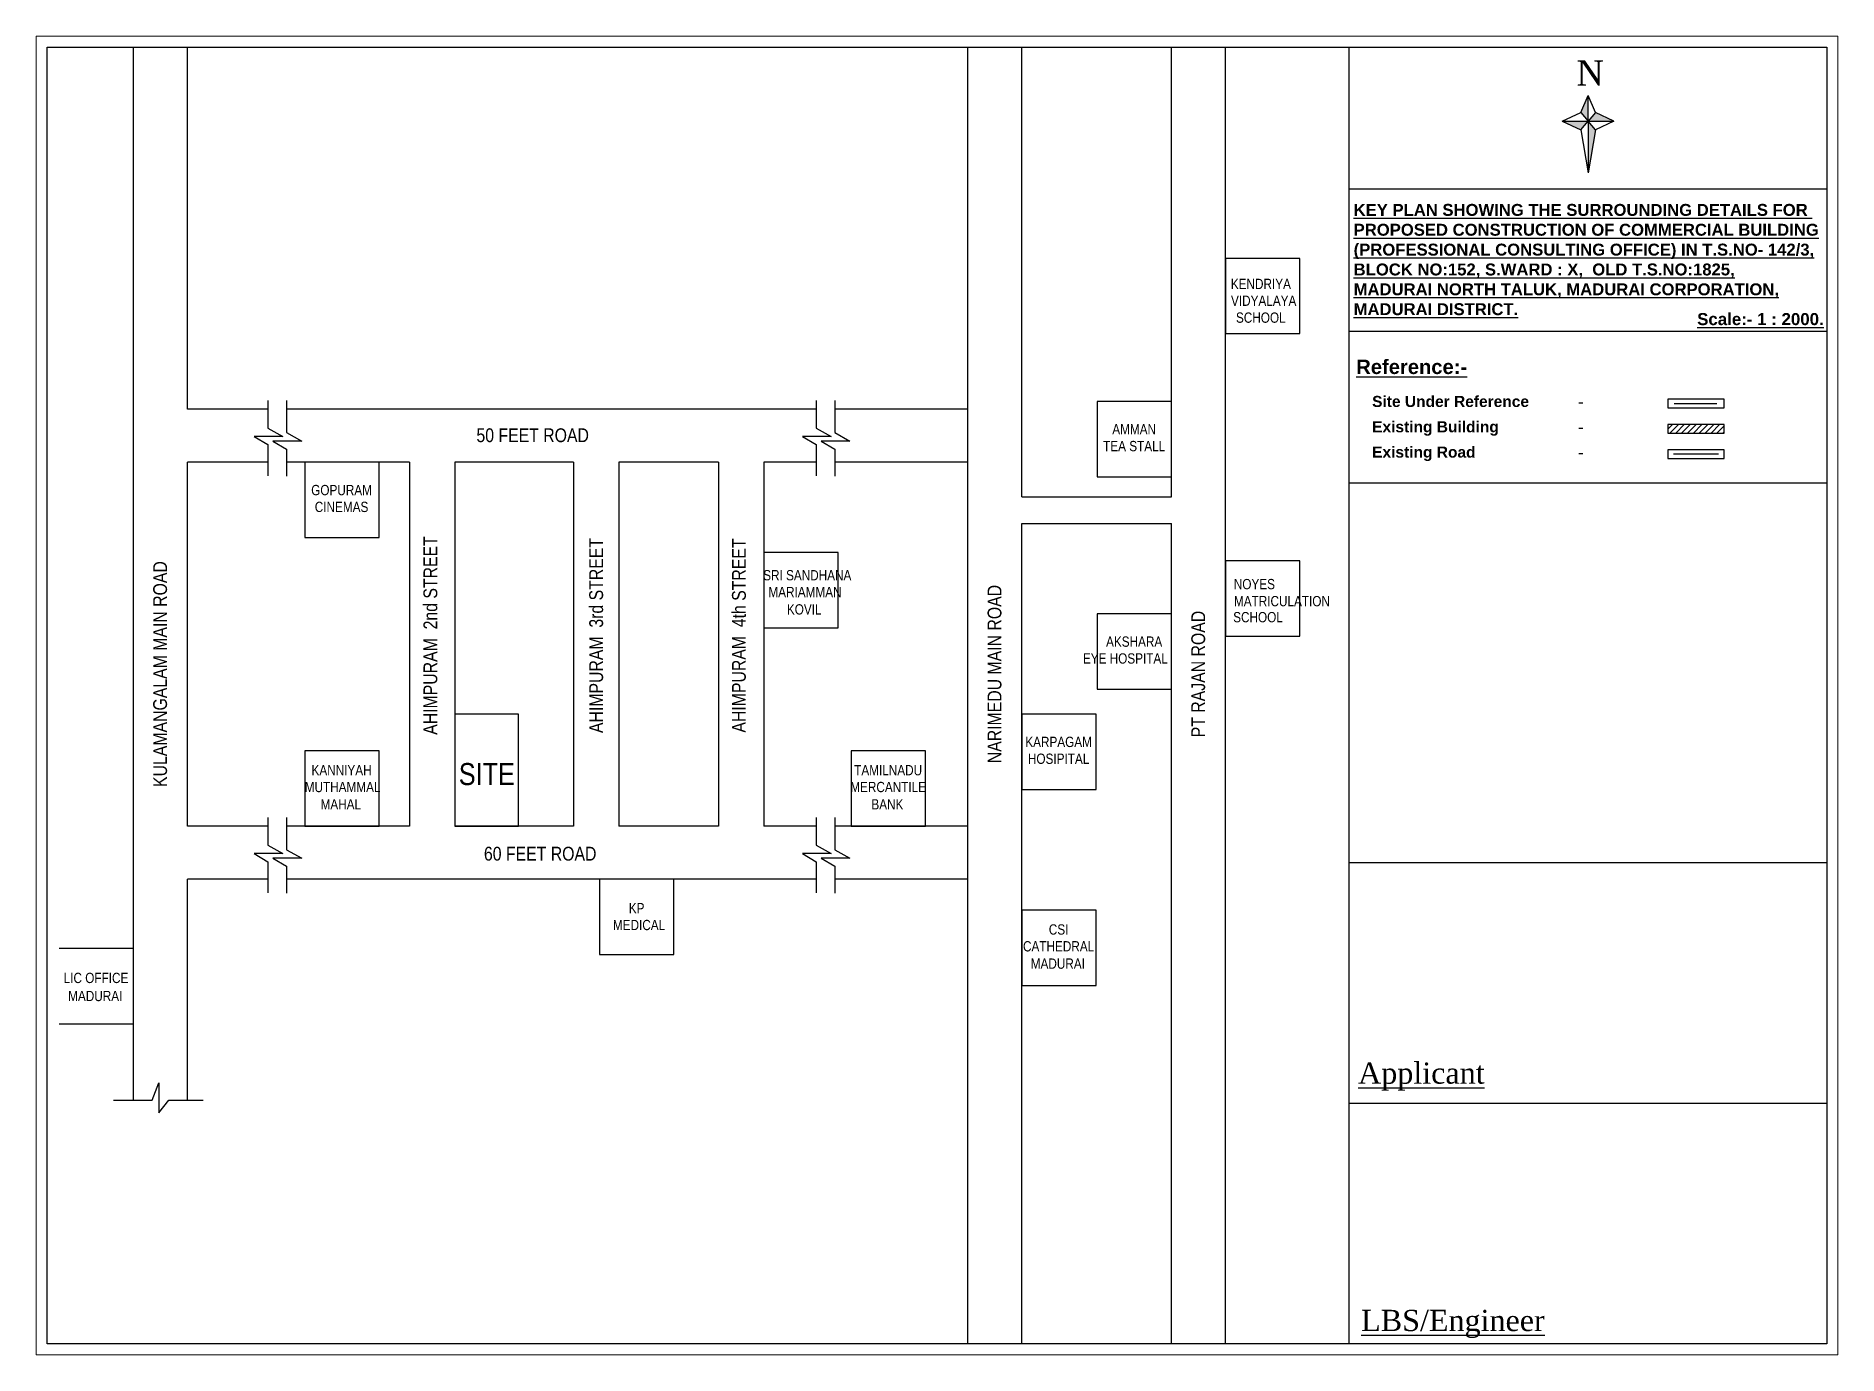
# Model space of a CAD drawing. Header units: metres. Extents: x 6910 to 7143, y 127 to 187.
# Drawn here: x 7072.9 to 7142.7, y 135.5 to 186.6 of the extents above; entities that cross this region are included whole.
import ezdxf
from ezdxf.enums import TextEntityAlignment as Align

# ---------------------------------------------------------------- set-up
doc = ezdxf.new("R2010")
doc.units = ezdxf.units.M
doc.layers.add('LOCATION_PLAN', color=7, linetype='Continuous', lineweight=0)
doc.styles.add('CODE', font='arialbd.ttf')
doc.styles.add('CORP LOCATION', font='ARIALN.TTF')
doc.styles.add('style4', font='arialbd.ttf', dxfattribs={"height": 3.81})
doc.styles.add('Times New', font='times.ttf')

msp = doc.modelspace()

# ---------------------------------------------------------------- texts
for s, height, style, p in [('N', 0.971, 'Times New', (7132.539, 184.656)), ('%%UScale:- 1 : 2000.', 0.46767, 'style4', (7137.214, 175.373)), ('%%UReference:-', 0.55924, 'style4', (7124.008, 173.478)), ('Site Under Reference', 0.43018, 'style4', (7124.624, 172.201)), ('-', 0.43, 'Times New', (7132.596, 172.202)), ('Existing Building', 0.43018, 'style4', (7124.624, 171.22)), ('-', 0.43, 'Times New', (7132.596, 171.221)), ('Existing Road', 0.43018, 'style4', (7124.624, 170.239)), ('-', 0.43, 'Times New', (7132.596, 170.24)), ('%%UApplicant', 0.82297, 'Times New', (7124.081, 145.982)), ('%%ULBS/Engineer', 0.82297, 'Times New', (7124.198, 136.396))]:
    msp.add_text(s, height=height, dxfattribs=dict(style=style)).set_placement(p)
at = {"style": 'CORP LOCATION'}
for s, height, p in [('KENDRIYA', 0.3976, (7120.315, 176.97)), ('VIDYALAYA', 0.3976, (7120.423, 176.318)), ('SCHOOL', 0.3976, (7120.312, 175.664)), ('50 FEET ROAD', 0.53491, (7092.108, 171.107)), ('AMMAN', 0.3976, (7115.406, 171.339)), ('TEA STALL', 0.3976, (7115.406, 170.687)), ('GOPURAM', 0.3976, (7084.705, 168.982)), ('CINEMAS', 0.3976, (7084.705, 168.33)), ('SRI SANDHANA', 0.39756, (7102.744, 165.683)), ('NOYES', 0.3976, (7120.064, 165.339)), ('MARIAMMAN', 0.3976, (7102.655, 165.031)), ('MATRICULATION', 0.39756, (7121.131, 164.679)), ('KOVIL', 0.3976, (7102.626, 164.359)), ('SCHOOL', 0.3976, (7120.204, 164.058)), ('EYE HOSPITAL', 0.39756, (7115.065, 162.458)), ('AKSHARA', 0.3976, (7115.406, 163.11)), ('KARPAGAM', 0.3976, (7112.48, 159.224)), ('HOSIPITAL', 0.3976, (7112.48, 158.572)), ('KANNIYAH', 0.3976, (7084.705, 158.129)), ('SITE', 0.8533, (7090.333, 157.978)), ('TAMILNADU', 0.3976, (7105.877, 158.129)), ('MUTHAMMAL', 0.3976, (7084.745, 157.477)), ('MERCANTILE', 0.3976, (7105.877, 157.477)), ('MAHAL', 0.3976, (7084.676, 156.805)), ('BANK', 0.3976, (7105.847, 156.805)), ('60 FEET ROAD', 0.53491, (7092.399, 154.893)), ('KP', 0.3976, (7096.134, 152.782)), ('MEDICAL', 0.3976, (7096.228, 152.13)), ('CSI', 0.3976, (7112.48, 151.957)), ('CATHEDRAL', 0.3976, (7112.48, 151.305)), ('MADURAI', 0.3976, (7112.45, 150.634)), ('LIC OFFICE', 0.3976, (7075.193, 150.079)), ('MADURAI', 0.3976, (7075.164, 149.379))]:
    msp.add_text(s, height=height, dxfattribs=at).set_placement(p, align=Align.MIDDLE_CENTER)
for s, p in [('AHIMPURAM  2nd STREET', (7088.145, 163.346)), ('AHIMPURAM  3rd STREET', (7094.567, 163.346)), ('AHIMPURAM  4th STREET', (7100.096, 163.346)), ('KULAMANGALAM MAIN ROAD', (7077.676, 161.853)), ('NARIMEDU MAIN ROAD', (7109.997, 161.853)), ('PT RAJAN ROAD', (7117.888, 161.853))]:
    msp.add_text(s, height=0.53491, rotation=90, dxfattribs=at).set_placement(p, align=Align.MIDDLE_CENTER)
at = {"insert": (7123.908, 180.069), "char_height": 0.46159, "attachment_point": 1, "style": 'CODE'}
msp.add_mtext_dynamic_manual_height_columns('{\\LKEY PLAN SHOWING THE SURROUNDING DETAILS FOR  PROPOSED CONSTRUCTION OF COMMERCIAL BUILDING (PROFESSIONAL CONSULTING OFFICE) IN T.S.NO- 142/3, \\PBLOCK NO:152, S.WARD : X,  OLD T.S.NO:1825, \\PMADURAI NORTH TALUK, MADURAI CORPORATION, \\PMADURAI DISTRICT.}', width=18.645, gutter_width=22.5, heights=[8.281], dxfattribs=at)

# ---------------------------------------------------------------- hatches: boundary and pattern name
h = msp.add_hatch()
h.set_pattern_fill('ANSI31', color=256, scale=1.290543, style=0)
h.set_pattern_definition([(45, (6810.7705, 103.14395), (-0.11406895, 0.11406895), [])])
h.paths.add_polyline_path([(7138.259, 171.519), (7136.077, 171.519), (7136.077, 171.191), (7138.259, 171.191)])

# ---------------------------------------------------------------- linework, layer by layer
for p, q in [((7076.647, 145.343), (7076.647, 186.141)), ((7078.731, 172.117), (7078.731, 186.141)), ((7108.968, 135.903), (7108.968, 186.141)), ((7111.052, 168.721), (7111.052, 186.141)), ((7116.859, 168.721), (7116.859, 186.141)), ((7118.943, 135.903), (7118.943, 186.141)), ((7123.738, 135.903), (7123.738, 186.141)), ((7132.702, 183.608), (7132.986, 184.273)), ((7132.986, 183.272), (7132.986, 184.273)), ((7133.27, 183.608), (7132.986, 184.273)), ((7131.985, 183.272), (7132.702, 183.608)), ((7132.702, 183.608), (7132.986, 183.272)), ((7133.27, 183.608), (7132.986, 183.272)), ((7133.987, 183.272), (7133.27, 183.608)), ((7131.985, 183.272), (7132.702, 182.936)), ((7131.985, 183.272), (7133.987, 183.272)), ((7132.702, 182.936), (7132.986, 183.272)), ((7132.702, 182.936), (7132.986, 181.271)), ((7133.27, 182.936), (7132.986, 183.272)), ((7132.986, 183.272), (7132.986, 181.271)), ((7133.27, 182.936), (7132.986, 181.271)), ((7133.987, 183.272), (7133.27, 182.936)), ((7123.738, 180.649), (7142.234, 180.649)), ((7123.738, 175.142), (7142.234, 175.142)), ((7138.041, 170.374), (7136.295, 170.374)), ((7078.731, 155.957), (7078.731, 170.064)), ((7087.331, 170.064), (7087.331, 155.957)), ((7089.086, 170.064), (7089.086, 155.957)), ((7093.692, 170.064), (7093.692, 155.957)), ((7095.448, 170.064), (7095.448, 155.957)), ((7099.303, 170.064), (7099.303, 155.957)), ((7101.059, 170.064), (7101.059, 155.957)), ((7108.968, 155.957), (7108.968, 170.064)), ((7123.738, 169.258), (7142.234, 169.258)), ((7111.052, 168.721), (7116.859, 168.721)), ((7111.052, 135.903), (7111.052, 167.682)), ((7111.052, 167.682), (7116.859, 167.682)), ((7116.859, 135.903), (7116.859, 167.682)), ((7123.738, 154.556), (7142.234, 154.556)), ((7078.731, 145.343), (7078.731, 153.904)), ((7108.968, 135.903), (7108.968, 153.904)), ((7123.738, 145.23), (7142.234, 145.23))]:
    msp.add_line(p, q)
at = {"color": 1}
for p, q in [((7118.943, 177.959), (7118.943, 175.043)), ((7113.978, 172.416), (7113.978, 169.499)), ((7083.278, 170.064), (7083.278, 167.147)), ((7101.059, 166.567), (7101.059, 163.65)), ((7118.943, 166.239), (7118.943, 163.322)), ((7113.978, 164.188), (7113.978, 161.271)), ((7111.052, 160.301), (7111.052, 157.384)), ((7083.278, 158.873), (7083.278, 155.957)), ((7104.449, 158.873), (7104.449, 155.957)), ((7094.701, 153.904), (7094.701, 150.987)), ((7111.052, 152.702), (7111.052, 149.786))]:
    msp.add_line(p, q, dxfattribs=at)
for points in [[(7073.304, 186.141), (7142.234, 186.141), (7142.234, 135.903), (7073.304, 135.903)], [(7136.077, 172.172), (7138.259, 172.172), (7138.259, 172.5), (7136.077, 172.5)], [(7136.077, 171.191), (7138.259, 171.191), (7138.259, 171.519), (7136.077, 171.519)], [(7136.077, 170.21), (7138.259, 170.21), (7138.259, 170.538), (7136.077, 170.538)], [(7089.086, 155.957), (7091.561, 155.957), (7091.561, 160.3), (7089.086, 160.3)]]:
    msp.add_lwpolyline(points, close=True)
for points in [[(7118.943, 175.043), (7121.824, 175.043), (7121.824, 177.959), (7118.943, 177.959)], [(7113.978, 169.499), (7116.859, 169.499), (7116.859, 172.416), (7113.978, 172.416)], [(7083.278, 167.147), (7086.158, 167.147), (7086.158, 170.064), (7083.278, 170.064)], [(7101.059, 163.65), (7103.939, 163.65), (7103.939, 166.567), (7101.059, 166.567)], [(7118.943, 163.322), (7121.824, 163.322), (7121.824, 166.239), (7118.943, 166.239)], [(7113.978, 161.271), (7116.859, 161.271), (7116.859, 164.188), (7113.978, 164.188)], [(7111.052, 157.384), (7113.933, 157.384), (7113.933, 160.301), (7111.052, 160.301)], [(7083.278, 155.957), (7086.158, 155.957), (7086.158, 158.873), (7083.278, 158.873)], [(7104.449, 155.957), (7107.33, 155.957), (7107.33, 158.873), (7104.449, 158.873)], [(7094.701, 150.987), (7097.581, 150.987), (7097.581, 153.904), (7094.701, 153.904)], [(7111.052, 149.786), (7113.933, 149.786), (7113.933, 152.702), (7111.052, 152.702)], [(7073.766, 148.304), (7076.647, 148.304), (7076.647, 151.221), (7073.766, 151.221)]]:
    msp.add_lwpolyline(points, dxfattribs=at)
for points in [[(7081.849, 172.458), (7081.849, 171.383), (7082.434, 171.056), (7081.316, 171.056), (7081.849, 170.742), (7081.849, 169.534)], [(7082.575, 172.453), (7082.575, 171.208), (7083.16, 170.882), (7082.042, 170.882), (7082.575, 170.567), (7082.575, 169.519)], [(7103.086, 172.458), (7103.086, 171.383), (7103.671, 171.056), (7102.554, 171.056), (7103.086, 170.742), (7103.086, 169.534)], [(7103.813, 172.453), (7103.813, 171.208), (7104.398, 170.882), (7103.28, 170.882), (7103.813, 170.567), (7103.813, 169.519)], [(7081.849, 172.117), (7078.731, 172.117)], [(7103.086, 172.117), (7082.575, 172.117)], [(7108.968, 172.117), (7103.813, 172.117)], [(7081.849, 170.064), (7078.731, 170.064)], [(7087.331, 170.064), (7082.575, 170.064)], [(7093.692, 170.064), (7089.086, 170.064)], [(7099.303, 170.064), (7095.448, 170.064)], [(7103.086, 170.064), (7101.059, 170.064)], [(7108.968, 170.064), (7103.813, 170.064)], [(7081.849, 155.957), (7078.731, 155.957)], [(7081.849, 156.298), (7081.849, 155.223), (7082.434, 154.896), (7081.316, 154.896), (7081.849, 154.582), (7081.849, 153.374)], [(7082.575, 156.293), (7082.575, 155.048), (7083.16, 154.722), (7082.042, 154.722), (7082.575, 154.407), (7082.575, 153.359)], [(7087.331, 155.957), (7082.575, 155.957)], [(7093.692, 155.957), (7089.086, 155.957)], [(7099.303, 155.957), (7095.448, 155.957)], [(7103.086, 155.957), (7101.059, 155.957)], [(7103.086, 156.298), (7103.086, 155.223), (7103.671, 154.896), (7102.554, 154.896), (7103.086, 154.582), (7103.086, 153.374)], [(7103.813, 156.293), (7103.813, 155.048), (7104.398, 154.722), (7103.28, 154.722), (7103.813, 154.407), (7103.813, 153.359)], [(7108.968, 155.957), (7103.813, 155.957)], [(7081.849, 153.904), (7078.731, 153.904)], [(7103.086, 153.904), (7082.575, 153.904)], [(7108.968, 153.904), (7103.813, 153.904)], [(7075.869, 145.343), (7077.37, 145.343), (7077.625, 146.015), (7077.625, 144.849), (7078.018, 145.343), (7079.339, 145.343)]]:
    msp.add_lwpolyline(points)
at = {"const_width": 0.057}
msp.add_lwpolyline([(7136.32, 172.328), (7137.983, 172.328)], dxfattribs=at)
for points in [[(7132.986, 184.273), (7132.986, 183.272), (7132.702, 183.608)], [(7132.986, 183.272), (7133.27, 183.608), (7133.987, 183.272)], [(7131.985, 183.272), (7132.986, 183.272), (7132.702, 182.936)], [(7132.986, 183.272), (7133.27, 182.936), (7132.986, 181.271)]]:
    msp.add_solid(points)
at = {"layer": 'LOCATION_PLAN'}
msp.add_lwpolyline([(7072.87, 186.575), (7142.668, 186.575), (7142.668, 135.469), (7072.87, 135.469)], close=True, dxfattribs=at)

msp.set_redraw_order([(e.dxf.handle, doc.entitydb.next_handle()) for e in msp.query("TEXT MTEXT ATTDEF DIMENSION ARC_DIMENSION")])  # texts and dimensions are drawn at this point

doc.saveas('drawing.dxf')
